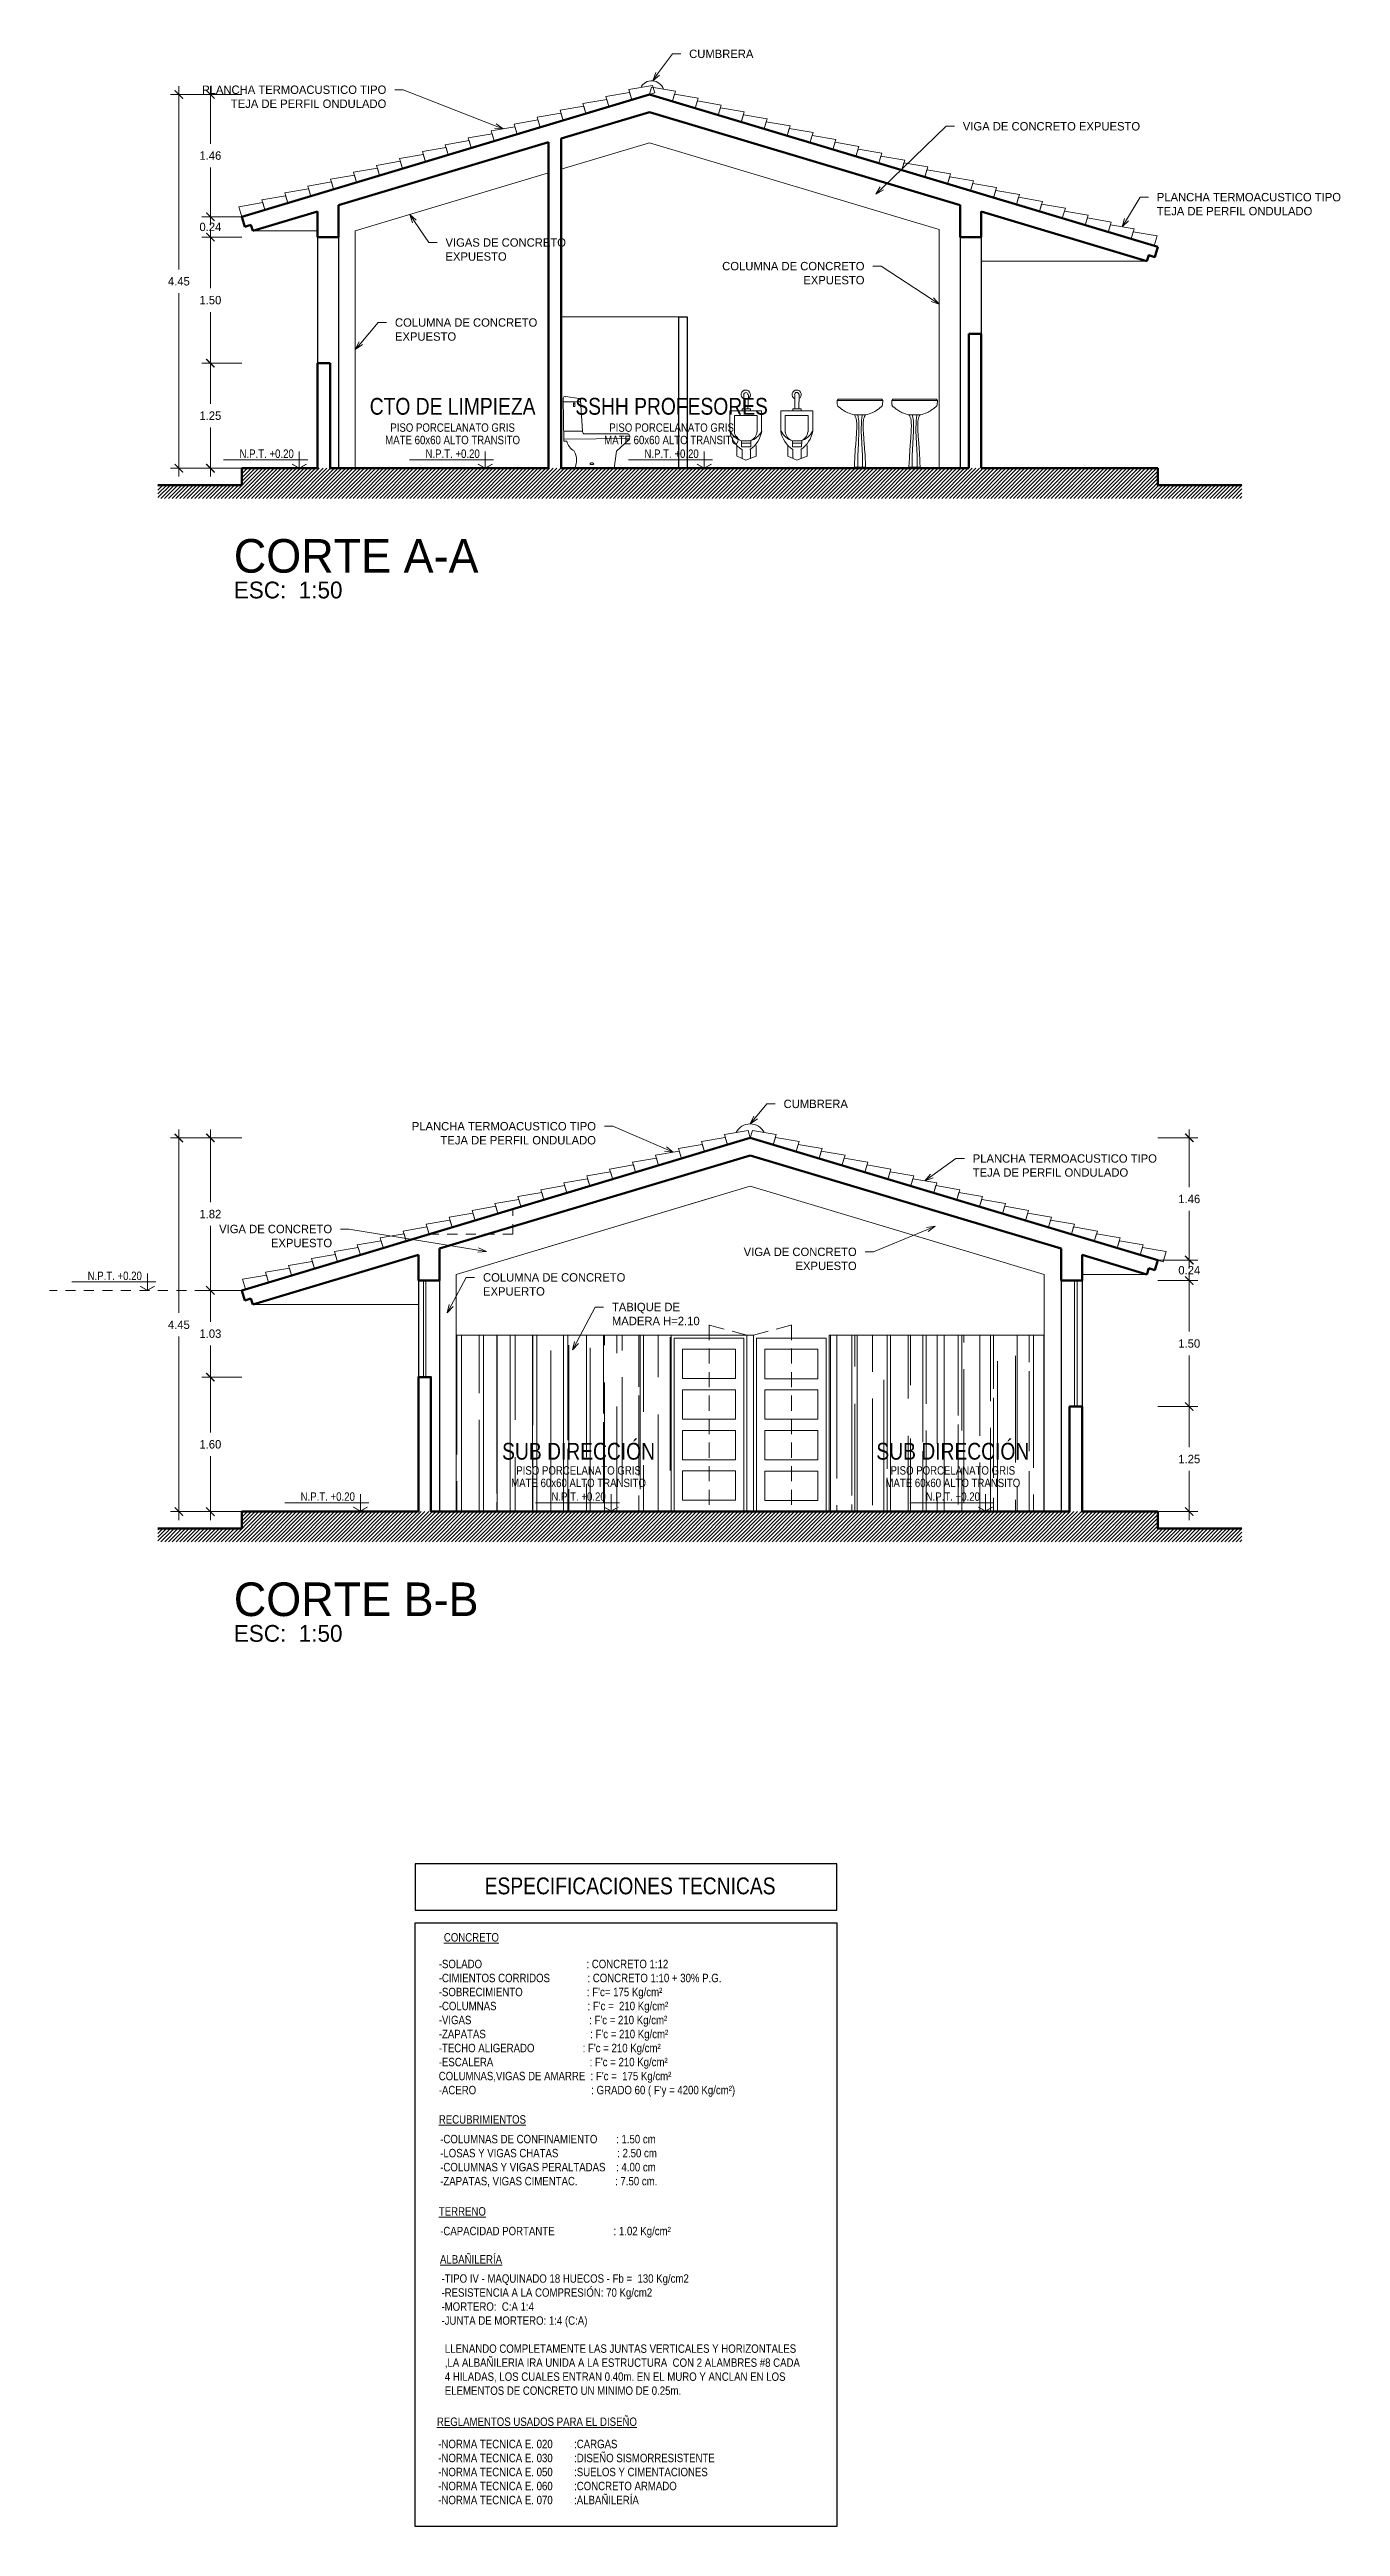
# Model space of a CAD drawing. Header units: millimetres. Extents: x 84 to 2740, y 103 to 1679.
# Drawn here: x 115.3 to 130.67, y 112.41 to 141.88 of the extents above; entities that cross this region are included whole.
import ezdxf
from ezdxf import colors
from ezdxf.entities.mleader import LeaderData, LeaderLine
from ezdxf.enums import TextEntityAlignment as Align
from ezdxf.math import Vec2, Vec3

# ---------------------------------------------------------------- set-up
doc = ezdxf.new("R2010")
doc.units = ezdxf.units.MM
doc.linetypes.add('ACAD_ISO02W100', pattern=[15, 12, -3])
for name, color, linetype, lineweight in [('A- PROYECCIONES', 115, 'ACAD_ISO02W100', 5), ('A- TEJA ANDINA', 234, 'Continuous', 5), ('A- TEXTOS', 22, 'Continuous', 5), ('A-APARTO.SANITARIOS', 170, 'Continuous', 5), ('A-BURBUJA DE VANOS', 32, 'Continuous', 5), ('A-COLUMNAS.', 52, 'Continuous', 5), ('A-COTAS EXTERIORES', 30, 'Continuous', 5), ('A-DIRECTRIZ', 134, 'Continuous', 5), ('A-LINEA DE TIERRA', 46, 'Continuous', 5), ('A-MUROS ALTOS', 164, 'Continuous', 60), ('A-PROYECCION', 50, 'ACAD_ISO02W100', 5), ('A-PUERTAS', 36, 'Continuous', 5), ('A-TABIQUE DE MADERA', 11, 'Continuous', 9), ('A-TEXTO', 24, 'Continuous', 5), ('A-VIDRIO', 120, 'Continuous', 5)]:
    doc.layers.add(name, color=color, linetype=linetype, lineweight=lineweight)
doc.styles.add('ROYER', font='')
doc.styles.get("Standard").update_dxf_attribs({"font": 'ARIALN.TTF', "width": 2})
doc.styles.add('TEDI_DICIEMBRE_2020', font='ARIALN.TTF')
doc.styles.get('ROYER').set_extended_font_data('Bahnschrift Light')
doc.dimstyles.new('ROYER_50_CORTE_ELEVACION', dxfattribs={"dimtxt": 0.1, "dimasz": 0.1, "dimexe": 0.1, "dimexo": 0, "dimgap": 0.09, "dimtad": 1, "dimtih": 1, "dimtoh": 1, "dimzin": 0, "dimdsep": 46, "dimtxsty": 'ROYER', "dimblk": 'ARCHTICK', "dimcen": 0.09, "dimdle": 0.1, "dimclrd": 256, "dimclre": 256, "dimadec": 0, "dimazin": 0, "dimtfac": 1, "dimtix": 1, "dimtofl": 0, "dimtmove": 0, "dimatfit": 3, "dimfxl": 0.375, "dimfxlon": 1, "dimtolj": 1, "dimtzin": 0, "dimlwd": -1, "dimlwe": -1, "dimarcsym": 0})
pattern_1 = [(90, (-2497.32073, -1528.44293), (-0.3175, 0.6985), [4.7625, -0.635, 1.5875, -0.3175]), (90, (-2497.4795, -1528.02065), (-0.422275, -0.3175), [0.9525, -0.104775, 1.905, -0.238125]), (90, (-2497.5906, -1528.28418), (-0.212725, 1.651), [2.54, -0.4445, 1.27, -0.3175])]

msp = doc.modelspace()

# ---------------------------------------------------------------- texts
at = {"layer": 'A-APARTO.SANITARIOS', "lineweight": 5, "ltscale": 0.25, "width": 0.692308, "flags": 1}
for tag, text, p in [('ASCOLOR', 'WHT', (124.947, 136.901)), ('ASCATNO', '0176.017', (124.947, 136.912)), ('ASNAME', 'Roma Pedestal Lavatory', (124.947, 136.906)), ('ASCOLOR', 'WHT', (125.597, 136.901)), ('ASCATNO', '0176.017', (125.597, 136.912)), ('ASNAME', 'Roma Pedestal Lavatory', (125.597, 136.906))]:
    msp.add_attdef(tag, text=text, height=0.00325, dxfattribs=at).set_placement(p, align=Align.MIDDLE)
at = {"layer": 'A-TEXTO', "style": 'TEDI_DICIEMBRE_2020'}
for s, height, p in [('ESPECIFICACIONES TECNICAS ', 0.2, (120.48, 119.928)), ('%%UCONCRETO', 0.1, (119.995, 119.366)), ('%%URECUBRIMIENTOS', 0.1, (119.935, 117.199)), ('%%UTERRENO', 0.1, (119.935, 116.105)), ('%%UALBAÑILERÍA', 0.1, (119.949, 115.534)), ('%%UREGLAMENTOS USADOS PARA EL DISEÑO', 0.1, (119.912, 113.602))]:
    msp.add_text(s, height=height, dxfattribs=at).set_placement(p)
at = {"layer": 'A-TEXTO', "char_height": 0.1, "attachment_point": 1, "style": 'TEDI_DICIEMBRE_2020'}
for s, insert, width in [("-SOLADO                                       : CONCRETO 1:12\\P-CIMIENTOS CORRIDOS              : CONCRETO 1:10 + 30% P.G. \\P-SOBRECIMIENTO                        : F'c= 175 Kg/cm²\\P-COLUMNAS                                  : F'c =  210 Kg/cm²\\P-VIGAS                                            : F'c = 210 Kg/cm²\\P-ZAPATAS                                       : F'c = 210 Kg/cm²\\P-TECHO ALIGERADO                  : F'c = 210 Kg/cm²\\P-ESCALERA                                    : F'c = 210 Kg/cm²\\PCOLUMNAS,VIGAS DE AMARRE  : F'c =  175 Kg/cm²\\P-ACERO                                           : GRADO 60 ( F'y = 4200 Kg/cm²)", (119.934, 119.149), 5.27547), ('-COLUMNAS DE CONFINAMIENTO       : 1.50 cm\\P-LOSAS Y VIGAS CHATAS                      : 2.50 cm\\P-COLUMNAS Y VIGAS PERALTADAS    : 4.00 cm\\P-ZAPATAS, VIGAS CIMENTAC.              : 7.50 cm.', (119.951, 117.065), 4.19945), ('-CAPACIDAD PORTANTE^I^I  : 1.02 Kg/cm² ', (119.951, 115.971), 5.50366), ('-TIPO IV - MAQUINADO 18 HUECOS - Fb =  130 Kg/cm2\\P-RESISTENCIA A LA COMPRESIÓN: 70 Kg/cm2\\P-MORTERO:  C:A 1:4\\P-JUNTA DE MORTERO: 1:4 (C:A)', (119.966, 115.406), 4.36956), ('\\pxt47;LLENANDO COMPLETAMENTE LAS JUNTAS VERTICALES Y HORIZONTALES ,LA ALBAÑILERIA IRA UNIDA A LA ESTRUCTURA  CON 2 ALAMBRES #8 CADA 4 HILADAS, LOS CUALES ENTRAN 0.40m. EN EL MURO Y ANCLAN EN LOS ELEMENTOS DE CONCRETO UN MINIMO DE 0.25m.     ', (120.006, 114.572), 4.28788), ('-NORMA TECNICA E. 020        :CARGAS\\P-NORMA TECNICA E. 030        :DISEÑO SISMORRESISTENTE\\P-NORMA TECNICA E. 050        :SUELOS Y CIMENTACIONES\\P-NORMA TECNICA E. 060        :CONCRETO ARMADO\\P-NORMA TECNICA E. 070        :ALBAÑILERÍA', (119.928, 113.437), 5.15601)]:
    msp.add_mtext(s, dxfattribs=dict(at, insert=insert, width=width))

# ---------------------------------------------------------------- blocks, each defined once
blk = doc.blocks.new('NOMBRE DE PLANO')
at = {"layer": 'A-BURBUJA DE VANOS', "style": 'ROYER'}
for tag, p, height in [('NOMBRE', (0, 0), 0.4), ('ESCALA', (0, -0.306), 0.2)]:
    blk.add_attdef(tag, p, '', height=height, dxfattribs=at)
blk = doc.blocks.new('TEXTO EN CORTES')
at = {"layer": 'A- TEXTOS'}
blk.add_line((0, 0.1), (0, -0.1), dxfattribs=at)
blk.add_lwpolyline([(-0.9, 0), (0.1, 0)], dxfattribs=at)
at = {"layer": 'A- TEXTOS', "const_width": 0.01}
blk.add_lwpolyline([(0.087, -0.05), (0, -0.1), (-0.087, -0.05)], dxfattribs=at)
at = {"layer": 'A- TEXTOS', "style": 'TEDI_DICIEMBRE_2020'}
for tag, height, p in [('AMBIENTE', 0.2, (-0.388, 0.637)), ('PISO1', 0.1, (-0.388, 0.384)), ('PISO2', 0.1, (-0.388, 0.236)), ('NIVEL', 0.1, (-0.388, 0.073))]:
    blk.add_attdef(tag, text='', height=height, dxfattribs=at).set_placement(p, align=Align.MIDDLE)
blk = doc.blocks.new('_Open30')
at = {"color": 0, "linetype": 'ByBlock', "lineweight": -2}
for p, q in [((-1, 0.27), (0, 0)), ((0, 0), (-1, -0.27)), ((0, 0), (-1, 0))]:
    blk.add_line(p, q, dxfattribs=at)
blk = doc.blocks.new('B18')
for p, q in [((0.1685, 0.1306), (0.0207, 0.151)), ((-0.0033, 0.1317), (0.0031, -0.327)), ((0.2057, -0.2203), (0.1819, 0.1125)), ((0.1068, 0.0543), (0.1068, 0.0732)), ((0.1238, 0.0546), (0.1238, 0.0729)), ((0.2056, -0.2195), (0.0016, -0.2195)), ((0.6936, -0.2477), (0.2203, -0.2475)), ((0.568, -0.4339), (0.7005, -0.3122)), ((0.0031, -0.327), (0.0346, -0.3269)), ((0.568, -0.4339), (0.5429, -0.617)), ((0.2952, -0.5611), (0.3141, -0.5611)), ((0.2955, -0.5781), (0.3138, -0.5781)), ((0.1207, -0.617), (0.5429, -0.617))]:
    blk.add_line(p, q)
for points in [[(-0.0028, 0.0949), (0.1832, 0.0951)], [(0.0041, -0.3047), (0.7003, -0.2972)]]:
    blk.add_lwpolyline(points)
for centre, radius, start, end in [((0.0154, 0.1325), 0.0183, 69.0563, 176.5699), ((0.1682, 0.1158), 0.0141, 346.3435, 84.6664), ((0.1154, 0.0747), 0.00866, 348.245, 189.628), ((0.1154, 0.0528), 0.00866, 170.372, 11.755), ((0.233, -0.2225), 0.028, 170.2356, 242.9886), ((0.6693, -0.2829), 0.0428, 316.7605, 55.4561), ((0.1955, -0.2881), 0.1655, 193.5287, 240.2708), ((-0.0461, -0.5323), 0.187, 333.0824, 31.5585), ((0.2937, -0.5697), 0.00866, 80.372, 281.755), ((0.3156, -0.5697), 0.00866, 258.245, 99.628)]:
    blk.add_arc(centre, radius, start, end)
blk = doc.blocks.new('72348299')
at = {"xscale": 10, "zscale": 10}
blk.add_blockref('B18', (-0.017, 0.61), dxfattribs=at)
blk = doc.blocks.new('_ArchTick')
at = {"color": 0, "linetype": 'ByBlock', "const_width": 0.15}
blk.add_lwpolyline([(-0.5, -0.5), (0.5, 0.5)], dxfattribs=at)
blk = doc.blocks.new('*D127')
at = {"layer": 'A-COTAS EXTERIORES', "transparency": 16777216}
for p, q in [((117.216, 126.182), (117.216, 125.424)), ((117.591, 126.082), (117.116, 126.082)), ((117.216, 124.382), (117.216, 125.141)), ((117.591, 124.482), (117.116, 124.482))]:
    blk.add_line(p, q, dxfattribs=at)
at = {"layer": 'Defpoints', "color": 0, "transparency": 16777216}
for p in [(117.216, 126.082), (119.691, 126.082), (117.591, 124.482)]:
    blk.add_point(p, dxfattribs=at)
at = {"layer": 'A-COTAS EXTERIORES', "transparency": 16777216, "xscale": 0.1, "yscale": 0.1, "zscale": 0.1}
for p, rotation in [((117.216, 126.082), 90), ((117.216, 124.482), 270)]:
    blk.add_blockref('_ArchTick', p, dxfattribs=dict(at, rotation=rotation))
at = {"layer": 'A-COTAS EXTERIORES', "color": 0, "transparency": 16777216, "insert": (117.216, 125.282), "char_height": 0.1, "attachment_point": 5, "style": 'ROYER'}
blk.add_mtext('\\A1;1.60', dxfattribs=at)
blk = doc.blocks.new('*D128')
at = {"layer": 'A-COTAS EXTERIORES', "transparency": 16777216}
for p, q in [((117.216, 128.928), (116.741, 128.928)), ((116.841, 129.028), (116.841, 126.846)), ((116.841, 124.382), (116.841, 126.565)), ((117.216, 124.482), (116.741, 124.482))]:
    blk.add_line(p, q, dxfattribs=at)
at = {"layer": 'Defpoints', "color": 0, "transparency": 16777216}
for p in [(116.841, 128.928), (123.635, 128.928), (117.216, 124.482)]:
    blk.add_point(p, dxfattribs=at)
at = {"layer": 'A-COTAS EXTERIORES', "transparency": 16777216, "xscale": 0.1, "yscale": 0.1, "zscale": 0.1}
for p, rotation in [((116.841, 128.928), 90), ((116.841, 124.482), 270)]:
    blk.add_blockref('_ArchTick', p, dxfattribs=dict(at, rotation=rotation))
at = {"layer": 'A-COTAS EXTERIORES', "color": 0, "transparency": 16777216, "insert": (116.841, 126.705), "char_height": 0.1, "attachment_point": 5, "style": 'ROYER'}
blk.add_mtext('\\A1;4.45', dxfattribs=at)
blk = doc.blocks.new('*D129')
at = {"layer": 'A-COTAS EXTERIORES', "transparency": 16777216}
for p, q in [((117.216, 138.248), (117.216, 137.664)), ((117.591, 138.148), (117.116, 138.148)), ((117.216, 136.798), (117.216, 137.382)), ((117.591, 136.898), (117.116, 136.898))]:
    blk.add_line(p, q, dxfattribs=at)
at = {"layer": 'Defpoints', "color": 0, "transparency": 16777216}
for p in [(117.216, 138.148), (118.491, 138.148), (117.591, 136.898)]:
    blk.add_point(p, dxfattribs=at)
at = {"layer": 'A-COTAS EXTERIORES', "transparency": 16777216, "xscale": 0.1, "yscale": 0.1, "zscale": 0.1}
for p, rotation in [((117.216, 138.148), 90), ((117.216, 136.898), 270)]:
    blk.add_blockref('_ArchTick', p, dxfattribs=dict(at, rotation=rotation))
at = {"layer": 'A-COTAS EXTERIORES', "color": 0, "transparency": 16777216, "insert": (117.216, 137.523), "char_height": 0.1, "attachment_point": 5, "style": 'ROYER'}
blk.add_mtext('\\A1;1.25', dxfattribs=at)
blk = doc.blocks.new('*D130')
at = {"layer": 'A-COTAS EXTERIORES', "transparency": 16777216}
for p, q in [((117.216, 139.748), (117.216, 139.039)), ((117.591, 139.648), (117.116, 139.648)), ((117.216, 138.048), (117.216, 138.757)), ((117.591, 138.148), (117.116, 138.148))]:
    blk.add_line(p, q, dxfattribs=at)
at = {"layer": 'Defpoints', "color": 0, "transparency": 16777216}
for p in [(117.216, 139.648), (118.491, 139.648), (118.491, 138.148)]:
    blk.add_point(p, dxfattribs=at)
at = {"layer": 'A-COTAS EXTERIORES', "transparency": 16777216, "xscale": 0.1, "yscale": 0.1, "zscale": 0.1}
for p, rotation in [((117.216, 139.648), 90), ((117.216, 138.148), 270)]:
    blk.add_blockref('_ArchTick', p, dxfattribs=dict(at, rotation=rotation))
at = {"layer": 'A-COTAS EXTERIORES', "color": 0, "transparency": 16777216, "insert": (117.216, 138.898), "char_height": 0.1, "attachment_point": 5, "style": 'ROYER'}
blk.add_mtext('\\A1;1.50', dxfattribs=at)
blk = doc.blocks.new('*D131')
at = {"layer": 'A-COTAS EXTERIORES', "transparency": 16777216}
for p, q in [((117.591, 139.891), (117.116, 139.891)), ((117.216, 139.891), (117.216, 139.991)), ((117.591, 139.648), (117.116, 139.648)), ((117.216, 139.648), (117.216, 139.548))]:
    blk.add_line(p, q, dxfattribs=at)
at = {"layer": 'Defpoints', "color": 0, "transparency": 16777216}
for p in [(117.216, 139.891), (117.591, 139.891), (118.491, 139.648)]:
    blk.add_point(p, dxfattribs=at)
at = {"layer": 'A-COTAS EXTERIORES', "transparency": 16777216, "xscale": 0.1, "yscale": 0.1, "zscale": 0.1}
for p, rotation in [((117.216, 139.891), 270), ((117.216, 139.648), 90)]:
    blk.add_blockref('_ArchTick', p, dxfattribs=dict(at, rotation=rotation))
at = {"layer": 'A-COTAS EXTERIORES', "color": 0, "transparency": 16777216, "insert": (117.216, 139.769), "char_height": 0.1, "attachment_point": 5, "style": 'ROYER'}
blk.add_mtext('\\A1;0.24', dxfattribs=at)
blk = doc.blocks.new('*D132')
at = {"layer": 'A-COTAS EXTERIORES', "transparency": 16777216}
for p, q in [((117.591, 141.346), (117.116, 141.346)), ((117.216, 141.446), (117.216, 140.759)), ((117.216, 139.791), (117.216, 140.478)), ((117.591, 139.891), (117.116, 139.891))]:
    blk.add_line(p, q, dxfattribs=at)
at = {"layer": 'Defpoints', "color": 0, "transparency": 16777216}
for p in [(117.216, 141.346), (122.441, 141.346), (117.591, 139.891)]:
    blk.add_point(p, dxfattribs=at)
at = {"layer": 'A-COTAS EXTERIORES', "transparency": 16777216, "xscale": 0.1, "yscale": 0.1, "zscale": 0.1}
for p, rotation in [((117.216, 141.346), 90), ((117.216, 139.891), 270)]:
    blk.add_blockref('_ArchTick', p, dxfattribs=dict(at, rotation=rotation))
at = {"layer": 'A-COTAS EXTERIORES', "color": 0, "transparency": 16777216, "insert": (117.216, 140.618), "char_height": 0.1, "attachment_point": 5, "style": 'ROYER'}
blk.add_mtext('\\A1;1.46', dxfattribs=at)
blk = doc.blocks.new('*D133')
at = {"layer": 'A-COTAS EXTERIORES', "transparency": 16777216}
for p, q in [((117.216, 141.346), (116.741, 141.346)), ((116.841, 141.446), (116.841, 139.263)), ((116.841, 136.798), (116.841, 138.981)), ((117.216, 136.898), (116.741, 136.898))]:
    blk.add_line(p, q, dxfattribs=at)
at = {"layer": 'Defpoints', "color": 0, "transparency": 16777216}
for p in [(116.841, 141.346), (122.441, 141.346), (117.216, 136.898)]:
    blk.add_point(p, dxfattribs=at)
at = {"layer": 'A-COTAS EXTERIORES', "transparency": 16777216, "xscale": 0.1, "yscale": 0.1, "zscale": 0.1}
for p, rotation in [((116.841, 141.346), 90), ((116.841, 136.898), 270)]:
    blk.add_blockref('_ArchTick', p, dxfattribs=dict(at, rotation=rotation))
at = {"layer": 'A-COTAS EXTERIORES', "color": 0, "transparency": 16777216, "insert": (116.841, 139.122), "char_height": 0.1, "attachment_point": 5, "style": 'ROYER'}
blk.add_mtext('\\A1;4.45', dxfattribs=at)
blk = doc.blocks.new('*D134')
at = {"layer": 'A-COTAS EXTERIORES', "transparency": 16777216}
for p, q in [((117.591, 127.115), (117.116, 127.115)), ((117.216, 127.215), (117.216, 126.74)), ((117.216, 125.982), (117.216, 126.458)), ((117.591, 126.082), (117.116, 126.082))]:
    blk.add_line(p, q, dxfattribs=at)
at = {"layer": 'Defpoints', "color": 0, "transparency": 16777216}
for p in [(117.216, 127.115), (117.591, 127.115), (119.691, 126.082)]:
    blk.add_point(p, dxfattribs=at)
at = {"layer": 'A-COTAS EXTERIORES', "transparency": 16777216, "xscale": 0.1, "yscale": 0.1, "zscale": 0.1}
for p, rotation in [((117.216, 127.115), 90), ((117.216, 126.082), 270)]:
    blk.add_blockref('_ArchTick', p, dxfattribs=dict(at, rotation=rotation))
at = {"layer": 'A-COTAS EXTERIORES', "color": 0, "transparency": 16777216, "insert": (117.216, 126.599), "char_height": 0.1, "attachment_point": 5, "style": 'ROYER'}
blk.add_mtext('\\A1;1.03', dxfattribs=at)
blk = doc.blocks.new('*D135')
at = {"layer": 'A-COTAS EXTERIORES', "transparency": 16777216}
for p, q in [((117.591, 128.93), (117.116, 128.93)), ((117.216, 129.03), (117.216, 128.164)), ((117.216, 127.015), (117.216, 127.881)), ((117.591, 127.115), (117.116, 127.115))]:
    blk.add_line(p, q, dxfattribs=at)
at = {"layer": 'Defpoints', "color": 0, "transparency": 16777216}
for p in [(117.216, 128.93), (123.641, 128.93), (117.591, 127.115)]:
    blk.add_point(p, dxfattribs=at)
at = {"layer": 'A-COTAS EXTERIORES', "transparency": 16777216, "xscale": 0.1, "yscale": 0.1, "zscale": 0.1}
for p, rotation in [((117.216, 128.93), 90), ((117.216, 127.115), 270)]:
    blk.add_blockref('_ArchTick', p, dxfattribs=dict(at, rotation=rotation))
at = {"layer": 'A-COTAS EXTERIORES', "color": 0, "transparency": 16777216, "insert": (117.216, 128.022), "char_height": 0.1, "attachment_point": 5, "style": 'ROYER'}
blk.add_mtext('\\A1;1.82', dxfattribs=at)
blk = doc.blocks.new('*D136')
at = {"layer": 'A-COTAS EXTERIORES', "transparency": 16777216}
for p, q in [((128.491, 125.732), (128.966, 125.732)), ((128.866, 125.832), (128.866, 125.249)), ((128.866, 124.382), (128.866, 124.966)), ((128.491, 124.482), (128.966, 124.482))]:
    blk.add_line(p, q, dxfattribs=at)
at = {"layer": 'Defpoints', "color": 0, "transparency": 16777216}
for p in [(127.591, 125.732), (128.866, 125.732), (128.491, 124.482)]:
    blk.add_point(p, dxfattribs=at)
at = {"layer": 'A-COTAS EXTERIORES', "transparency": 16777216, "xscale": 0.1, "yscale": 0.1, "zscale": 0.1}
for p, rotation in [((128.866, 125.732), 90), ((128.866, 124.482), 270)]:
    blk.add_blockref('_ArchTick', p, dxfattribs=dict(at, rotation=rotation))
at = {"layer": 'A-COTAS EXTERIORES', "color": 0, "transparency": 16777216, "insert": (128.866, 125.107), "char_height": 0.1, "attachment_point": 5, "style": 'ROYER'}
blk.add_mtext('\\A1;1.25', dxfattribs=at)
blk = doc.blocks.new('*D137')
at = {"layer": 'A-COTAS EXTERIORES', "transparency": 16777216}
for p, q in [((128.866, 127.332), (128.866, 126.624)), ((128.491, 127.232), (128.966, 127.232)), ((128.866, 125.632), (128.866, 126.341)), ((128.491, 125.732), (128.966, 125.732))]:
    blk.add_line(p, q, dxfattribs=at)
at = {"layer": 'Defpoints', "color": 0, "transparency": 16777216}
for p in [(127.591, 127.232), (128.866, 127.232), (127.591, 125.732)]:
    blk.add_point(p, dxfattribs=at)
at = {"layer": 'A-COTAS EXTERIORES', "transparency": 16777216, "xscale": 0.1, "yscale": 0.1, "zscale": 0.1}
for p, rotation in [((128.866, 127.232), 90), ((128.866, 125.732), 270)]:
    blk.add_blockref('_ArchTick', p, dxfattribs=dict(at, rotation=rotation))
at = {"layer": 'A-COTAS EXTERIORES', "color": 0, "transparency": 16777216, "insert": (128.866, 126.482), "char_height": 0.1, "attachment_point": 5, "style": 'ROYER'}
blk.add_mtext('\\A1;1.50', dxfattribs=at)
blk = doc.blocks.new('*D138')
at = {"layer": 'A-COTAS EXTERIORES', "transparency": 16777216}
for p, q in [((128.491, 127.475), (128.966, 127.475)), ((128.866, 127.475), (128.866, 127.575)), ((128.491, 127.232), (128.966, 127.232)), ((128.866, 127.232), (128.866, 127.132))]:
    blk.add_line(p, q, dxfattribs=at)
at = {"layer": 'Defpoints', "color": 0, "transparency": 16777216}
for p in [(128.491, 127.475), (128.866, 127.475), (127.591, 127.232)]:
    blk.add_point(p, dxfattribs=at)
at = {"layer": 'A-COTAS EXTERIORES', "transparency": 16777216, "xscale": 0.1, "yscale": 0.1, "zscale": 0.1}
for p, rotation in [((128.866, 127.475), 270), ((128.866, 127.232), 90)]:
    blk.add_blockref('_ArchTick', p, dxfattribs=dict(at, rotation=rotation))
at = {"layer": 'A-COTAS EXTERIORES', "color": 0, "transparency": 16777216, "insert": (128.866, 127.354), "char_height": 0.1, "attachment_point": 5, "style": 'ROYER'}
blk.add_mtext('\\A1;0.24', dxfattribs=at)
blk = doc.blocks.new('*D139')
at = {"layer": 'A-COTAS EXTERIORES', "transparency": 16777216}
for p, q in [((128.491, 128.93), (128.966, 128.93)), ((128.866, 129.03), (128.866, 128.343)), ((128.866, 127.375), (128.866, 128.062)), ((128.491, 127.475), (128.966, 127.475))]:
    blk.add_line(p, q, dxfattribs=at)
at = {"layer": 'Defpoints', "color": 0, "transparency": 16777216}
for p in [(123.641, 128.93), (128.866, 128.93), (128.491, 127.475)]:
    blk.add_point(p, dxfattribs=at)
at = {"layer": 'A-COTAS EXTERIORES', "transparency": 16777216, "xscale": 0.1, "yscale": 0.1, "zscale": 0.1}
for p, rotation in [((128.866, 128.93), 90), ((128.866, 127.475), 270)]:
    blk.add_blockref('_ArchTick', p, dxfattribs=dict(at, rotation=rotation))
at = {"layer": 'A-COTAS EXTERIORES', "color": 0, "transparency": 16777216, "insert": (128.866, 128.202), "char_height": 0.1, "attachment_point": 5, "style": 'ROYER'}
blk.add_mtext('\\A1;1.46', dxfattribs=at)

# ---------------------------------------------------------------- dimensions: what is measured, and where the dimension line sits
at = {"layer": 'A-COTAS EXTERIORES'}
for base, p1, p2, picture, middle in [((116.841, 141.346), (117.216, 136.898), (122.441, 141.346), '*D133', (116.841, 139.122)), ((117.216, 138.148), (117.591, 136.898), (118.491, 138.148), '*D129', (117.216, 137.523)), ((116.841, 128.928), (117.216, 124.482), (123.635, 128.928), '*D128', (116.841, 126.705)), ((117.216, 127.115), (119.691, 126.082), (117.591, 127.115), '*D134', (117.216, 126.599)), ((117.216, 126.082), (117.591, 124.482), (119.691, 126.082), '*D127', (117.216, 125.282)), ((128.866, 125.732), (128.491, 124.482), (127.591, 125.732), '*D136', (128.866, 125.107))]:
    dim = msp.add_linear_dim(base=base, p1=p1, p2=p2, angle=90, dimstyle='ROYER_50_CORTE_ELEVACION', dxfattribs=at)
    dim.commit()
    dim.dimension.update_dxf_attribs({"geometry": picture, "text_midpoint": middle})
for base, p1, p2, picture, middle in [((117.216495883, 141.345737665), (117.591495883, 139.890737665), (122.441495883, 141.345737665), '*D132', (117.216495883, 140.618237665)), ((117.216, 139.891), (118.491, 139.648), (117.591, 139.891), '*D131', (117.216, 139.769)), ((117.216, 139.648), (118.491, 138.148), (118.491, 139.648), '*D130', (117.216, 138.898)), ((117.216495883, 128.929989178), (117.591495883, 127.114989178), (123.641495883, 128.929989178), '*D135', (117.216495883, 128.022489178)), ((128.866495883, 128.929989178), (128.491495883, 127.474989178), (123.641495883, 128.929989178), '*D139', (128.866495883, 128.202489178)), ((128.866, 127.475), (127.591, 127.232), (128.491, 127.475), '*D138', (128.866, 127.354)), ((128.866, 127.232), (127.591, 125.732), (127.591, 127.232), '*D137', (128.866, 126.482))]:
    dim = msp.add_linear_dim(base=base, p1=p1, p2=p2, angle=90, dimstyle='ROYER_50_CORTE_ELEVACION', override={"dimtmove": 1}, dxfattribs=at)
    dim.commit()
    dim.dimension.update_dxf_attribs({"geometry": picture, "text_midpoint": middle})

# ---------------------------------------------------------------- hatches: boundary and pattern name
at = {"layer": 'A-LINEA DE TIERRA'}
h = msp.add_hatch(dxfattribs=at)
h.set_pattern_fill('LINE', color=256, scale=0.01, angle=45)
h.set_pattern_definition([(45, (-2497.32073, -1516.02718), (-0.0224506403, 0.0224506403), [])])
h.paths.add_polyline_path([(129.491, 136.698), (128.491, 136.698), (128.491, 136.898), (127.591, 136.898), (127.441, 136.898), (122.701, 136.898), (122.281, 136.898), (119.841, 136.898), (119.691, 136.898), (117.591, 136.898), (117.591, 136.698), (116.591, 136.698), (116.591, 136.539), (129.491, 136.539)])
h = msp.add_hatch(dxfattribs=at)
h.set_pattern_fill('LINE', color=256, scale=0.01, angle=45)
h.set_pattern_definition([(45, (-2497.32073, -1528.442928), (-0.0224506403, 0.0224506403), [])])
h.paths.add_polyline_path([(129.491, 124.282), (128.491, 124.282), (128.491, 124.482), (127.591, 124.482), (127.441, 124.482), (122.701, 124.482), (122.281, 124.482), (119.841, 124.482), (119.691, 124.482), (117.591, 124.482), (117.591, 124.282), (116.591, 124.282), (116.591, 124.124), (129.491, 124.124)])
at = {"layer": 'A-TABIQUE DE MADERA'}
h = msp.add_hatch(dxfattribs=at)
h.set_pattern_fill('AR-RROOF', color=256, scale=0.0125, angle=90)
h.set_pattern_definition(pattern_1)
h.paths.add_polyline_path([(120.141, 126.582), (120.141, 124.482), (122.281, 124.482), (122.701, 124.482), (122.701, 126.582)])
edge = h.paths.add_edge_path(flags=16)
edge.add_line((121.086, 124.588), (122.086, 124.588))
edge = h.paths.add_edge_path(flags=16)
edge.add_line((121.986, 124.688), (121.986, 124.488))
edge = h.paths.add_edge_path(flags=16)
edge.add_line((122.072, 124.538), (121.986, 124.488))
edge.add_line((121.986, 124.488), (121.899, 124.538))
h.paths.add_polyline_path([(120.624, 125.033), (122.571, 125.033), (122.571, 125.416), (120.624, 125.416)], flags=24)
h.paths.add_polyline_path([(120.83, 124.895), (122.365, 124.895), (122.365, 125.05), (120.83, 125.05)], flags=24)
h.paths.add_polyline_path([(120.77, 124.747), (122.426, 124.747), (122.426, 124.902), (120.77, 124.902)], flags=24)
h.paths.add_polyline_path([(121.249, 124.585), (121.946, 124.585), (121.946, 124.738), (121.249, 124.738)], flags=24)
h = msp.add_hatch(dxfattribs=at)
h.set_pattern_fill('AR-RROOF', color=256, scale=0.0125, angle=90)
h.set_pattern_definition(pattern_1)
h.paths.add_polyline_path([(127.141, 126.582), (124.581, 126.582), (124.581, 124.482), (126.721, 124.482), (127.141, 124.482)])
h.paths.add_polyline_path([(125.689, 124.585), (126.386, 124.585), (126.386, 124.738), (125.689, 124.738)], flags=24)
h.paths.add_polyline_path([(125.21, 124.747), (126.866, 124.747), (126.866, 124.902), (125.21, 124.902)], flags=24)
h.paths.add_polyline_path([(125.27, 124.895), (126.805, 124.895), (126.805, 125.05), (125.27, 125.05)], flags=24)
h.paths.add_polyline_path([(125.064, 125.033), (127.011, 125.033), (127.011, 125.416), (125.064, 125.416)], flags=24)

# ---------------------------------------------------------------- linework, layer by layer
for points in [[(119.654, 119.74), (124.671, 119.74), (124.671, 120.29), (119.654, 120.29)], [(119.654, 119.59), (124.671, 119.59), (124.671, 112.406), (119.654, 112.406)]]:
    msp.add_lwpolyline(points, close=True)
at = {"layer": 'A- PROYECCIONES', "ltscale": 0.01}
msp.add_line((117.591, 127.115), (115.302, 127.115), dxfattribs=at)
at = {"layer": 'A- TEJA ANDINA'}
for points in [[(121.686, 141.119), (121.413, 141.037), (121.377, 141.157), (121.66, 141.205)], [(121.959, 141.201), (121.686, 141.119), (121.65, 141.239), (121.933, 141.287)], [(122.232, 141.283), (121.959, 141.201), (121.923, 141.321), (122.206, 141.369)], [(122.505, 141.365), (122.232, 141.283), (122.196, 141.403), (122.479, 141.451)], [(122.441, 141.346), (122.714, 141.264), (122.75, 141.384), (122.467, 141.432)], [(122.714, 141.264), (122.987, 141.182), (123.023, 141.302), (122.74, 141.35)], [(122.987, 141.182), (123.26, 141.1), (123.296, 141.22), (123.013, 141.268)], [(123.26, 141.1), (123.533, 141.018), (123.569, 141.138), (123.286, 141.186)], [(120.867, 140.873), (120.594, 140.792), (120.558, 140.911), (120.841, 140.96)], [(121.14, 140.955), (120.867, 140.873), (120.831, 140.993), (121.114, 141.042)], [(121.413, 141.037), (121.14, 140.955), (121.104, 141.075), (121.387, 141.123)], [(123.533, 141.018), (123.806, 140.936), (123.842, 141.056), (123.559, 141.104)], [(123.806, 140.936), (124.079, 140.854), (124.115, 140.974), (123.832, 141.022)], [(124.079, 140.854), (124.352, 140.772), (124.388, 140.892), (124.105, 140.941)], [(119.775, 140.546), (119.502, 140.464), (119.466, 140.584), (119.749, 140.632)], [(120.048, 140.628), (119.775, 140.546), (119.739, 140.666), (120.022, 140.714)], [(120.321, 140.71), (120.048, 140.628), (120.012, 140.748), (120.295, 140.796)], [(120.594, 140.792), (120.321, 140.71), (120.285, 140.829), (120.568, 140.878)], [(124.352, 140.772), (124.625, 140.691), (124.661, 140.81), (124.378, 140.859)], [(124.625, 140.691), (124.898, 140.609), (124.934, 140.728), (124.651, 140.777)], [(124.898, 140.609), (125.171, 140.527), (125.207, 140.647), (124.924, 140.695)], [(125.171, 140.527), (125.444, 140.445), (125.48, 140.565), (125.197, 140.613)], [(118.683, 140.218), (118.41, 140.136), (118.375, 140.256), (118.658, 140.305)], [(118.956, 140.3), (118.683, 140.218), (118.647, 140.338), (118.931, 140.386)], [(119.229, 140.382), (118.956, 140.3), (118.92, 140.42), (119.204, 140.468)], [(119.502, 140.464), (119.229, 140.382), (119.193, 140.502), (119.476, 140.55)], [(125.444, 140.445), (125.717, 140.363), (125.753, 140.483), (125.47, 140.531)], [(125.717, 140.363), (125.99, 140.281), (126.026, 140.401), (125.743, 140.449)], [(125.99, 140.281), (126.263, 140.199), (126.299, 140.319), (126.016, 140.367)], [(117.864, 139.973), (117.591, 139.891), (117.556, 140.01), (117.839, 140.059)], [(118.137, 140.055), (117.864, 139.973), (117.829, 140.092), (118.112, 140.141)], [(118.41, 140.136), (118.137, 140.055), (118.102, 140.174), (118.385, 140.223)], [(126.263, 140.199), (126.536, 140.117), (126.572, 140.237), (126.289, 140.285)], [(126.536, 140.117), (126.809, 140.035), (126.845, 140.155), (126.562, 140.204)], [(126.809, 140.035), (127.082, 139.954), (127.118, 140.073), (126.835, 140.122)], [(127.082, 139.954), (127.355, 139.872), (127.391, 139.991), (127.108, 140.04)], [(127.355, 139.872), (127.628, 139.79), (127.664, 139.909), (127.381, 139.958)], [(127.628, 139.79), (127.901, 139.708), (127.937, 139.828), (127.654, 139.876)], [(127.901, 139.708), (128.174, 139.626), (128.21, 139.746), (127.927, 139.794)], [(128.174, 139.626), (128.447, 139.544), (128.483, 139.664), (128.2, 139.712)], [(123.096, 128.766), (122.823, 128.684), (122.787, 128.804), (123.07, 128.852)], [(123.369, 128.848), (123.096, 128.766), (123.06, 128.886), (123.343, 128.934)], [(123.641, 128.93), (123.369, 128.848), (123.333, 128.968), (123.616, 129.016)], [(123.641, 128.93), (123.914, 128.848), (123.95, 128.968), (123.667, 129.016)], [(123.914, 128.848), (124.187, 128.766), (124.223, 128.886), (123.94, 128.934)], [(124.187, 128.766), (124.46, 128.684), (124.496, 128.804), (124.213, 128.852)], [(122.004, 128.439), (121.731, 128.357), (121.695, 128.476), (121.978, 128.525)], [(122.277, 128.521), (122.004, 128.439), (121.968, 128.558), (122.251, 128.607)], [(122.55, 128.602), (122.277, 128.521), (122.241, 128.64), (122.524, 128.689)], [(122.823, 128.684), (122.55, 128.602), (122.514, 128.722), (122.797, 128.771)], [(124.46, 128.684), (124.733, 128.602), (124.769, 128.722), (124.486, 128.771)], [(124.733, 128.602), (125.006, 128.521), (125.042, 128.64), (124.759, 128.689)], [(125.006, 128.521), (125.279, 128.439), (125.315, 128.558), (125.032, 128.607)], [(125.279, 128.439), (125.552, 128.357), (125.588, 128.476), (125.305, 128.525)], [(121.185, 128.193), (120.912, 128.111), (120.876, 128.231), (121.159, 128.279)], [(121.458, 128.275), (121.185, 128.193), (121.149, 128.313), (121.432, 128.361)], [(121.731, 128.357), (121.458, 128.275), (121.422, 128.395), (121.705, 128.443)], [(125.552, 128.357), (125.825, 128.275), (125.861, 128.395), (125.578, 128.443)], [(125.825, 128.275), (126.098, 128.193), (126.134, 128.313), (125.851, 128.361)], [(126.098, 128.193), (126.371, 128.111), (126.407, 128.231), (126.124, 128.279)], [(120.093, 127.865), (119.82, 127.783), (119.784, 127.903), (120.067, 127.952)], [(120.366, 127.947), (120.093, 127.865), (120.057, 127.985), (120.34, 128.033)], [(120.639, 128.029), (120.366, 127.947), (120.33, 128.067), (120.613, 128.115)], [(120.912, 128.111), (120.639, 128.029), (120.603, 128.149), (120.886, 128.197)], [(126.371, 128.111), (126.644, 128.029), (126.68, 128.149), (126.397, 128.197)], [(126.644, 128.029), (126.917, 127.947), (126.953, 128.067), (126.67, 128.115)], [(126.917, 127.947), (127.19, 127.865), (127.226, 127.985), (126.943, 128.033)], [(127.19, 127.865), (127.463, 127.783), (127.499, 127.903), (127.216, 127.952)], [(119.274, 127.62), (119.001, 127.538), (118.965, 127.658), (119.248, 127.706)], [(119.547, 127.702), (119.274, 127.62), (119.238, 127.739), (119.521, 127.788)], [(119.82, 127.783), (119.547, 127.702), (119.511, 127.821), (119.794, 127.87)], [(127.463, 127.783), (127.736, 127.702), (127.772, 127.821), (127.489, 127.87)], [(127.736, 127.702), (128.009, 127.62), (128.045, 127.739), (127.762, 127.788)], [(128.009, 127.62), (128.282, 127.538), (128.318, 127.658), (128.035, 127.706)], [(118.182, 127.292), (117.909, 127.21), (117.873, 127.33), (118.156, 127.378)], [(118.455, 127.374), (118.182, 127.292), (118.146, 127.412), (118.429, 127.46)], [(118.728, 127.456), (118.455, 127.374), (118.419, 127.494), (118.702, 127.542)], [(119.001, 127.538), (118.728, 127.456), (118.692, 127.576), (118.975, 127.624)], [(128.282, 127.538), (128.555, 127.456), (128.591, 127.576), (128.308, 127.624)], [(117.909, 127.21), (117.636, 127.128), (117.6, 127.248), (117.883, 127.296)]]:
    msp.add_lwpolyline(points, close=True, dxfattribs=at)
for centre, radius, start, end in [((122.469, 141.363), 0.146, 17.8827, 154.0598), ((123.641, 128.907), 0.188, 26.9498, 153.0502)]:
    msp.add_arc(centre, radius, start, end, dxfattribs=at)
at = {"layer": 'A-APARTO.SANITARIOS'}
for p, q in [((123.564, 137.604), (123.564, 137.773)), ((123.614, 137.604), (123.619, 137.773)), ((124.17, 137.604), (124.17, 137.774)), ((124.22, 137.604), (124.225, 137.774)), ((123.398, 137.581), (123.777, 137.581)), ((123.398, 137.34), (123.398, 137.581)), ((123.452, 137.524), (123.724, 137.524)), ((123.452, 137.331), (123.452, 137.524)), ((123.543, 137.604), (123.643, 137.604)), ((123.543, 137.58), (123.543, 137.604)), ((123.643, 137.58), (123.643, 137.604)), ((123.724, 137.331), (123.724, 137.524)), ((123.777, 137.34), (123.777, 137.581)), ((124.005, 137.581), (124.384, 137.581)), ((124.005, 137.34), (124.005, 137.581)), ((124.058, 137.525), (124.33, 137.525)), ((124.058, 137.331), (124.058, 137.525)), ((124.149, 137.604), (124.249, 137.604)), ((124.149, 137.581), (124.149, 137.604)), ((124.249, 137.581), (124.249, 137.604)), ((124.33, 137.331), (124.33, 137.525)), ((124.384, 137.34), (124.384, 137.581)), ((123.482, 137.042), (123.482, 137.168)), ((123.536, 137.224), (123.536, 137.151)), ((123.648, 137.224), (123.536, 137.224)), ((123.536, 137.198), (123.648, 137.198)), ((123.536, 137.151), (123.647, 137.151)), ((123.543, 137.016), (123.543, 137.12)), ((123.643, 137.016), (123.643, 137.12)), ((123.647, 137.151), (123.65, 137.224)), ((123.711, 137.042), (123.712, 137.168)), ((124.088, 137.043), (124.088, 137.168)), ((124.142, 137.224), (124.142, 137.151)), ((124.254, 137.224), (124.142, 137.224)), ((124.142, 137.198), (124.254, 137.198)), ((124.142, 137.151), (124.253, 137.151)), ((124.149, 137.016), (124.149, 137.12)), ((124.249, 137.016), (124.249, 137.12)), ((124.253, 137.151), (124.256, 137.224)), ((124.318, 137.043), (124.318, 137.168)), ((123.589, 136.993), (123.484, 137.042)), ((123.589, 136.993), (123.711, 137.042)), ((124.195, 136.993), (124.09, 137.043)), ((124.195, 136.993), (124.318, 137.043))]:
    msp.add_line(p, q, dxfattribs=at)
at = {"layer": 'A-APARTO.SANITARIOS', "lineweight": 5, "ltscale": 0.25}
for p, q in [((124.676, 137.702), (124.687, 137.718)), ((124.676, 137.702), (124.86, 137.702)), ((124.676, 137.702), (124.676, 137.684)), ((124.676, 137.684), (124.676, 137.671)), ((124.676, 137.671), (124.677, 137.66)), ((124.677, 137.66), (124.678, 137.653)), ((124.678, 137.653), (124.68, 137.647)), ((124.687, 137.718), (124.864, 137.718)), ((124.86, 137.702), (125.033, 137.702)), ((124.864, 137.718), (125.03, 137.718)), ((125.03, 137.718), (125.207, 137.718)), ((125.033, 137.702), (125.218, 137.702)), ((125.207, 137.718), (125.218, 137.702)), ((125.215, 137.653), (125.214, 137.647)), ((125.217, 137.66), (125.215, 137.653)), ((125.218, 137.684), (125.217, 137.671)), ((125.217, 137.671), (125.217, 137.66)), ((125.218, 137.702), (125.218, 137.684)), ((125.326, 137.702), (125.337, 137.718)), ((125.326, 137.702), (125.51, 137.702)), ((125.326, 137.702), (125.326, 137.684)), ((125.326, 137.684), (125.326, 137.671)), ((125.326, 137.671), (125.327, 137.66)), ((125.327, 137.66), (125.328, 137.653)), ((125.328, 137.653), (125.33, 137.647)), ((125.337, 137.718), (125.514, 137.718)), ((125.51, 137.702), (125.683, 137.702)), ((125.514, 137.718), (125.68, 137.718)), ((125.68, 137.718), (125.857, 137.718)), ((125.683, 137.702), (125.868, 137.702)), ((125.857, 137.718), (125.868, 137.702)), ((125.865, 137.653), (125.864, 137.647)), ((125.867, 137.66), (125.865, 137.653)), ((125.868, 137.684), (125.867, 137.671)), ((125.867, 137.671), (125.867, 137.66)), ((125.868, 137.702), (125.868, 137.684)), ((124.68, 137.647), (124.682, 137.642)), ((124.682, 137.642), (124.685, 137.638)), ((124.685, 137.638), (124.689, 137.634)), ((124.689, 137.634), (124.689, 137.634)), ((124.689, 137.634), (124.693, 137.63)), ((124.693, 137.63), (124.698, 137.626)), ((124.698, 137.626), (124.704, 137.62)), ((124.704, 137.62), (124.711, 137.615)), ((124.711, 137.615), (124.719, 137.609)), ((124.719, 137.609), (124.727, 137.602)), ((124.727, 137.602), (124.737, 137.596)), ((124.737, 137.596), (124.747, 137.589)), ((124.747, 137.589), (124.747, 137.589)), ((124.747, 137.589), (124.759, 137.581)), ((124.759, 137.581), (124.772, 137.574)), ((124.772, 137.574), (124.786, 137.566)), ((124.786, 137.566), (124.801, 137.559)), ((124.801, 137.559), (124.818, 137.552)), ((124.818, 137.552), (124.837, 137.545)), ((124.837, 137.545), (124.858, 137.538)), ((124.858, 137.538), (124.88, 137.533)), ((124.88, 137.533), (124.886, 137.524)), ((124.88, 137.533), (125.013, 137.533)), ((124.886, 137.524), (124.891, 137.515)), ((124.891, 137.515), (124.895, 137.507)), ((124.895, 137.507), (124.899, 137.498)), ((124.899, 137.498), (124.901, 137.489)), ((124.901, 137.489), (124.903, 137.48)), ((124.903, 137.48), (124.905, 137.471)), ((124.905, 137.471), (124.906, 137.461)), ((124.906, 137.461), (124.906, 137.461)), ((124.906, 137.461), (124.907, 137.45)), ((124.907, 137.45), (124.908, 137.439)), ((124.908, 137.359), (124.907, 137.343)), ((124.908, 137.439), (124.908, 137.428)), ((124.908, 137.428), (124.909, 137.415)), ((124.909, 137.389), (124.908, 137.374)), ((124.908, 137.374), (124.908, 137.359)), ((124.908, 137.359), (124.908, 137.359)), ((124.909, 137.415), (124.909, 137.402)), ((124.909, 137.402), (124.909, 137.389)), ((124.92, 137.533), (124.926, 137.504)), ((124.926, 137.504), (124.933, 137.457)), ((124.933, 137.457), (124.934, 137.344)), ((124.964, 137.457), (124.962, 137.344)), ((124.97, 137.504), (124.964, 137.457)), ((124.976, 137.533), (124.97, 137.504)), ((124.986, 137.439), (124.985, 137.428)), ((124.985, 137.428), (124.985, 137.415)), ((124.985, 137.415), (124.985, 137.402)), ((124.985, 137.402), (124.985, 137.389)), ((124.985, 137.389), (124.985, 137.374)), ((124.985, 137.374), (124.986, 137.359)), ((124.987, 137.461), (124.986, 137.45)), ((124.986, 137.45), (124.986, 137.439)), ((124.986, 137.359), (124.986, 137.359)), ((124.986, 137.359), (124.986, 137.343)), ((124.989, 137.471), (124.987, 137.461)), ((124.987, 137.461), (124.987, 137.461)), ((124.99, 137.48), (124.989, 137.471)), ((124.992, 137.489), (124.99, 137.48)), ((124.995, 137.498), (124.992, 137.489)), ((124.998, 137.507), (124.995, 137.498)), ((125.002, 137.515), (124.998, 137.507)), ((125.007, 137.524), (125.002, 137.515)), ((125.013, 137.533), (125.007, 137.524)), ((125.036, 137.538), (125.013, 137.533)), ((125.056, 137.545), (125.036, 137.538)), ((125.075, 137.552), (125.056, 137.545)), ((125.092, 137.559), (125.075, 137.552)), ((125.108, 137.566), (125.092, 137.559)), ((125.122, 137.574), (125.108, 137.566)), ((125.135, 137.581), (125.122, 137.574)), ((125.146, 137.589), (125.135, 137.581)), ((125.157, 137.596), (125.146, 137.589)), ((125.146, 137.589), (125.146, 137.589)), ((125.166, 137.602), (125.157, 137.596)), ((125.175, 137.609), (125.166, 137.602)), ((125.183, 137.615), (125.175, 137.609)), ((125.189, 137.62), (125.183, 137.615)), ((125.195, 137.626), (125.189, 137.62)), ((125.201, 137.63), (125.195, 137.626)), ((125.205, 137.634), (125.201, 137.63)), ((125.208, 137.638), (125.205, 137.634)), ((125.205, 137.634), (125.205, 137.634)), ((125.211, 137.642), (125.208, 137.638)), ((125.214, 137.647), (125.211, 137.642)), ((125.33, 137.647), (125.332, 137.642)), ((125.332, 137.642), (125.335, 137.638)), ((125.335, 137.638), (125.339, 137.634)), ((125.339, 137.634), (125.339, 137.634)), ((125.339, 137.634), (125.343, 137.63)), ((125.343, 137.63), (125.348, 137.626)), ((125.348, 137.626), (125.354, 137.62)), ((125.354, 137.62), (125.361, 137.615)), ((125.361, 137.615), (125.369, 137.609)), ((125.369, 137.609), (125.377, 137.602)), ((125.377, 137.602), (125.387, 137.596)), ((125.387, 137.596), (125.397, 137.589)), ((125.397, 137.589), (125.397, 137.589)), ((125.397, 137.589), (125.409, 137.581)), ((125.409, 137.581), (125.422, 137.574)), ((125.422, 137.574), (125.436, 137.566)), ((125.436, 137.566), (125.451, 137.559)), ((125.451, 137.559), (125.468, 137.552)), ((125.468, 137.552), (125.487, 137.545)), ((125.487, 137.545), (125.508, 137.538)), ((125.508, 137.538), (125.53, 137.533)), ((125.53, 137.533), (125.536, 137.524)), ((125.53, 137.533), (125.663, 137.533)), ((125.536, 137.524), (125.541, 137.515)), ((125.541, 137.515), (125.545, 137.507)), ((125.545, 137.507), (125.549, 137.498)), ((125.549, 137.498), (125.551, 137.489)), ((125.551, 137.489), (125.553, 137.48)), ((125.553, 137.48), (125.555, 137.471)), ((125.555, 137.471), (125.556, 137.461)), ((125.556, 137.461), (125.556, 137.461)), ((125.556, 137.461), (125.557, 137.45)), ((125.557, 137.45), (125.558, 137.439)), ((125.558, 137.359), (125.557, 137.343)), ((125.558, 137.439), (125.558, 137.428)), ((125.558, 137.428), (125.559, 137.415)), ((125.559, 137.389), (125.558, 137.374)), ((125.558, 137.374), (125.558, 137.359)), ((125.558, 137.359), (125.558, 137.359)), ((125.559, 137.415), (125.559, 137.402)), ((125.559, 137.402), (125.559, 137.389)), ((125.57, 137.533), (125.576, 137.504)), ((125.576, 137.504), (125.583, 137.457)), ((125.583, 137.457), (125.584, 137.344)), ((125.614, 137.457), (125.612, 137.344)), ((125.62, 137.504), (125.614, 137.457)), ((125.626, 137.533), (125.62, 137.504)), ((125.636, 137.439), (125.635, 137.428)), ((125.635, 137.428), (125.635, 137.415)), ((125.635, 137.415), (125.635, 137.402)), ((125.635, 137.402), (125.635, 137.389)), ((125.635, 137.389), (125.635, 137.374)), ((125.635, 137.374), (125.636, 137.359)), ((125.637, 137.461), (125.636, 137.45)), ((125.636, 137.45), (125.636, 137.439)), ((125.636, 137.359), (125.636, 137.359)), ((125.636, 137.359), (125.636, 137.343)), ((125.639, 137.471), (125.637, 137.461)), ((125.637, 137.461), (125.637, 137.461)), ((125.64, 137.48), (125.639, 137.471)), ((125.642, 137.489), (125.64, 137.48)), ((125.645, 137.498), (125.642, 137.489)), ((125.648, 137.507), (125.645, 137.498)), ((125.652, 137.515), (125.648, 137.507)), ((125.657, 137.524), (125.652, 137.515)), ((125.663, 137.533), (125.657, 137.524)), ((125.686, 137.538), (125.663, 137.533)), ((125.706, 137.545), (125.686, 137.538)), ((125.725, 137.552), (125.706, 137.545)), ((125.742, 137.559), (125.725, 137.552)), ((125.758, 137.566), (125.742, 137.559)), ((125.772, 137.574), (125.758, 137.566)), ((125.785, 137.581), (125.772, 137.574)), ((125.796, 137.589), (125.785, 137.581)), ((125.807, 137.596), (125.796, 137.589)), ((125.796, 137.589), (125.796, 137.589)), ((125.816, 137.602), (125.807, 137.596)), ((125.825, 137.609), (125.816, 137.602)), ((125.833, 137.615), (125.825, 137.609)), ((125.839, 137.62), (125.833, 137.615)), ((125.845, 137.626), (125.839, 137.62)), ((125.851, 137.63), (125.845, 137.626)), ((125.855, 137.634), (125.851, 137.63)), ((125.858, 137.638), (125.855, 137.634)), ((125.855, 137.634), (125.855, 137.634)), ((125.861, 137.642), (125.858, 137.638)), ((125.864, 137.647), (125.861, 137.642)), ((124.889, 137.09), (124.887, 137.053)), ((124.891, 137.123), (124.889, 137.09)), ((124.894, 137.152), (124.891, 137.123)), ((124.896, 137.179), (124.894, 137.152)), ((124.898, 137.203), (124.896, 137.179)), ((124.9, 137.227), (124.898, 137.203)), ((124.898, 137.203), (124.898, 137.203)), ((124.901, 137.249), (124.9, 137.227)), ((124.903, 137.27), (124.901, 137.249)), ((124.904, 137.29), (124.903, 137.27)), ((124.905, 137.308), (124.904, 137.29)), ((124.906, 137.326), (124.905, 137.308)), ((124.907, 137.343), (124.906, 137.326)), ((124.928, 137.192), (124.92, 137.046)), ((124.934, 137.344), (124.928, 137.192)), ((124.962, 137.344), (124.968, 137.192)), ((124.968, 137.192), (124.976, 137.046)), ((124.986, 137.343), (124.987, 137.326)), ((124.987, 137.326), (124.988, 137.308)), ((124.988, 137.308), (124.989, 137.29)), ((124.989, 137.29), (124.991, 137.27)), ((124.991, 137.27), (124.992, 137.249)), ((124.992, 137.249), (124.994, 137.227)), ((124.994, 137.227), (124.996, 137.203)), ((124.996, 137.203), (124.996, 137.203)), ((124.996, 137.203), (124.998, 137.179)), ((124.998, 137.179), (125, 137.152)), ((125, 137.152), (125.002, 137.123)), ((125.002, 137.123), (125.004, 137.09)), ((125.004, 137.09), (125.007, 137.053)), ((125.539, 137.09), (125.537, 137.053)), ((125.541, 137.123), (125.539, 137.09)), ((125.544, 137.152), (125.541, 137.123)), ((125.546, 137.179), (125.544, 137.152)), ((125.548, 137.203), (125.546, 137.179)), ((125.55, 137.227), (125.548, 137.203)), ((125.548, 137.203), (125.548, 137.203)), ((125.551, 137.249), (125.55, 137.227)), ((125.553, 137.27), (125.551, 137.249)), ((125.554, 137.29), (125.553, 137.27)), ((125.555, 137.308), (125.554, 137.29)), ((125.556, 137.326), (125.555, 137.308)), ((125.557, 137.343), (125.556, 137.326)), ((125.578, 137.192), (125.57, 137.046)), ((125.584, 137.344), (125.578, 137.192)), ((125.612, 137.344), (125.618, 137.192)), ((125.618, 137.192), (125.626, 137.046)), ((125.636, 137.343), (125.637, 137.326)), ((125.637, 137.326), (125.638, 137.308)), ((125.638, 137.308), (125.639, 137.29)), ((125.639, 137.29), (125.641, 137.27)), ((125.641, 137.27), (125.642, 137.249)), ((125.642, 137.249), (125.644, 137.227)), ((125.644, 137.227), (125.646, 137.203)), ((125.646, 137.203), (125.646, 137.203)), ((125.646, 137.203), (125.648, 137.179)), ((125.648, 137.179), (125.65, 137.152)), ((125.65, 137.152), (125.652, 137.123)), ((125.652, 137.123), (125.654, 137.09)), ((125.654, 137.09), (125.657, 137.053)), ((124.882, 136.965), (124.88, 136.912)), ((124.88, 136.912), (125.013, 136.912)), ((124.885, 137.012), (124.882, 136.965)), ((124.887, 137.053), (124.885, 137.012)), ((124.92, 137.046), (124.92, 136.912)), ((124.976, 137.046), (124.976, 136.912)), ((125.007, 137.053), (125.009, 137.012)), ((125.009, 137.012), (125.011, 136.965)), ((125.011, 136.965), (125.013, 136.912)), ((125.532, 136.965), (125.53, 136.912)), ((125.53, 136.912), (125.663, 136.912)), ((125.535, 137.012), (125.532, 136.965)), ((125.537, 137.053), (125.535, 137.012)), ((125.57, 137.046), (125.57, 136.912)), ((125.626, 137.046), (125.626, 136.912)), ((125.657, 137.053), (125.659, 137.012)), ((125.659, 137.012), (125.661, 136.965)), ((125.661, 136.965), (125.663, 136.912))]:
    msp.add_line(p, q, dxfattribs=at)
at = {"layer": 'A-APARTO.SANITARIOS'}
for centre, radius, start, end in [((123.588, 137.774), 0.0546, 298.9805, 243.8951), ((123.589, 137.773), 0.0253, 0, 180), ((124.194, 137.774), 0.0546, 298.9805, 243.8951), ((124.195, 137.774), 0.0253, 0, 180), ((123.716, 137.389), 0.322, 188.8474, 236.943), ((123.603, 137.438), 0.223, 206.0705, 253.8146), ((123.581, 137.346), 0.13, 186.6218, 250.1428), ((123.46, 137.389), 0.322, 303.057, 351.1526), ((123.592, 137.346), 0.13, 289.8572, 353.3782), ((123.577, 137.438), 0.223, 286.1854, 333.9295), ((124.322, 137.39), 0.322, 188.8474, 236.943), ((124.209, 137.438), 0.223, 206.0705, 253.8146), ((124.187, 137.346), 0.13, 186.6218, 250.1428), ((124.066, 137.39), 0.322, 303.057, 351.1526), ((124.198, 137.346), 0.13, 289.8572, 353.3782), ((124.183, 137.438), 0.223, 286.1854, 333.9295)]:
    msp.add_arc(centre, radius, start, end, dxfattribs=at)
at = {"layer": 'A-COLUMNAS.'}
for p, q in [((117.721, 139.721), (118.491, 139.721)), ((128.362, 139.361), (126.391, 139.361)), ((128.362, 127.305), (127.591, 127.305)), ((117.721, 126.945), (119.691, 126.945))]:
    msp.add_line(p, q, dxfattribs=at)
at = {"layer": 'A-COLUMNAS.', "lineweight": 30}
for p, q in [((118.491, 139.648), (118.491, 138.148)), ((118.741, 139.648), (118.741, 136.898)), ((126.141, 139.648), (126.141, 136.898)), ((126.391, 139.648), (126.391, 138.498)), ((119.691, 127.232), (119.691, 126.082)), ((119.941, 127.232), (119.941, 124.482)), ((127.341, 127.232), (127.341, 124.482)), ((127.591, 127.232), (127.591, 125.732))]:
    msp.add_line(p, q, dxfattribs=at)
at = {"layer": 'A-COLUMNAS.'}
for points in [[(121.391, 140.457), (122.441, 140.772), (125.891, 139.737), (125.891, 136.898)], [(118.941, 136.898), (118.941, 139.722), (121.241, 140.412)], [(120.141, 127.304), (123.642, 128.356), (127.141, 127.304), (127.141, 124.482)], [(120.141, 124.482), (120.141, 127.304), (123.216, 128.227)]]:
    msp.add_lwpolyline(points, dxfattribs=at)
at = {"layer": 'A-MUROS ALTOS'}
for p, q in [((117.591, 139.891), (122.441, 141.346)), ((128.491, 139.531), (122.441, 141.346)), ((121.391, 140.822), (122.441, 141.137)), ((126.141, 140.027), (122.441, 141.137)), ((118.741, 140.027), (121.241, 140.777)), ((121.241, 136.898), (121.241, 140.777)), ((121.391, 140.822), (121.391, 136.898)), ((118.741, 139.648), (118.741, 140.027)), ((126.141, 139.648), (126.141, 140.027)), ((117.627, 139.771), (117.591, 139.891)), ((117.627, 139.771), (117.699, 139.793)), ((117.721, 139.721), (117.699, 139.793)), ((117.721, 139.721), (118.491, 139.952)), ((118.491, 139.648), (118.491, 139.952)), ((128.362, 139.361), (126.391, 139.952)), ((126.391, 139.648), (126.391, 139.952)), ((118.491, 139.648), (118.741, 139.648)), ((126.391, 139.648), (126.141, 139.648)), ((126.241, 136.898), (126.241, 138.498)), ((126.241, 138.498), (126.391, 138.498)), ((126.391, 138.498), (126.391, 136.898)), ((118.491, 136.898), (118.491, 138.148)), ((118.491, 138.148), (118.641, 138.148)), ((118.641, 138.148), (118.641, 136.898)), ((117.591, 136.898), (118.491, 136.898)), ((118.641, 136.898), (121.241, 136.898)), ((121.391, 136.898), (122.791, 136.898)), ((122.791, 136.898), (126.241, 136.898)), ((126.391, 136.898), (128.491, 136.898)), ((117.591, 127.115), (123.641, 128.93)), ((128.491, 127.475), (123.641, 128.93)), ((119.941, 127.611), (123.641, 128.721)), ((127.341, 127.611), (123.641, 128.721)), ((117.721, 126.945), (119.691, 127.536)), ((119.691, 127.232), (119.691, 127.536)), ((119.941, 127.232), (119.941, 127.611)), ((127.341, 127.232), (127.341, 127.611)), ((127.591, 127.232), (127.591, 127.536)), ((128.362, 127.305), (127.591, 127.536)), ((128.384, 127.377), (128.362, 127.305)), ((128.456, 127.355), (128.384, 127.377)), ((128.491, 127.475), (128.456, 127.355)), ((117.591, 127.115), (117.627, 126.995)), ((119.691, 127.232), (119.941, 127.232)), ((127.591, 127.232), (127.341, 127.232)), ((117.627, 126.995), (117.699, 127.017)), ((117.699, 127.017), (117.721, 126.945))]:
    msp.add_line(p, q, dxfattribs=at)
at = {"layer": 'A-MUROS ALTOS', "lineweight": 20}
msp.add_line((122.791, 138.698), (121.391, 138.698), dxfattribs=at)
at = {"layer": 'A-MUROS ALTOS', "lineweight": 30}
for p, q in [((122.791, 136.898), (122.791, 138.698)), ((122.791, 138.698), (122.891, 138.698)), ((122.891, 138.698), (122.891, 136.898))]:
    msp.add_line(p, q, dxfattribs=at)
at = {"layer": 'A-MUROS ALTOS'}
for points in [[(128.362, 139.361), (128.384, 139.433), (128.456, 139.411), (128.491, 139.531)], [(117.591, 136.898), (117.591, 136.698), (116.591, 136.698)], [(128.491, 136.898), (128.491, 136.698), (129.491, 136.698)], [(117.591, 124.482), (119.691, 124.482), (119.691, 126.082), (119.841, 126.082), (119.841, 124.482), (122.281, 124.482), (122.701, 124.482), (127.441, 124.482), (127.441, 125.732), (127.591, 125.732), (127.591, 124.482), (128.491, 124.482), (128.491, 124.282), (129.491, 124.282)], [(117.591, 124.482), (117.591, 124.282), (116.591, 124.282)]]:
    msp.add_lwpolyline(points, dxfattribs=at)
at = {"layer": 'A-PROYECCION', "color": 240, "ltscale": 0.01, "true_color": 0xed1f24}
for p, q in [((120.816, 127.782), (120.816, 128.082)), ((119.816, 127.782), (120.816, 127.782))]:
    msp.add_line(p, q, dxfattribs=at)
at = {"layer": 'A-PROYECCION', "ltscale": 0.015}
for points in [[(123.601, 126.582), (123.151, 126.703), (123.151, 124.482)], [(123.681, 126.582), (124.131, 126.703), (124.131, 124.482)]]:
    msp.add_lwpolyline(points, dxfattribs=at)
at = {"layer": 'A-PUERTAS'}
for p, q in [((123.716, 124.482), (123.716, 126.547)), ((123.716, 126.547), (124.546, 126.547)), ((124.546, 126.547), (124.546, 124.482))]:
    msp.add_line(p, q, dxfattribs=at)
for points in [[(123.601, 124.482), (123.601, 126.582), (122.701, 126.582), (122.701, 124.482)], [(123.566, 124.482), (123.566, 126.547), (122.736, 126.547), (122.736, 124.482)], [(122.836, 126.065), (122.836, 126.415), (123.466, 126.415), (123.466, 126.065), (122.836, 126.065)], [(123.816, 126.064), (123.816, 126.414), (124.446, 126.414), (124.446, 126.064), (123.816, 126.064)], [(122.836, 125.582), (122.836, 125.932), (123.466, 125.932), (123.466, 125.582), (122.836, 125.582)], [(123.816, 125.581), (123.816, 125.931), (124.446, 125.931), (124.446, 125.581), (123.816, 125.581)], [(122.836, 125.099), (122.836, 125.449), (123.466, 125.449), (123.466, 125.099), (122.836, 125.099)], [(123.816, 125.098), (123.816, 125.448), (124.446, 125.448), (124.446, 125.098), (123.816, 125.098)], [(122.836, 124.618), (122.836, 124.968), (123.466, 124.968), (123.466, 124.618), (122.836, 124.618)], [(123.816, 124.615), (123.816, 124.965), (124.446, 124.965), (124.446, 124.615), (123.816, 124.615)]]:
    msp.add_lwpolyline(points, dxfattribs=at)
at = {"layer": 'A-TABIQUE DE MADERA'}
for points in [[(120.141, 126.582), (122.701, 126.582), (122.701, 124.482)], [(123.601, 124.482), (123.601, 126.582), (123.681, 126.582), (123.681, 124.482)], [(127.141, 126.582), (124.581, 126.582), (124.581, 124.482)]]:
    msp.add_lwpolyline(points, dxfattribs=at)
at = {"layer": 'A-VIDRIO'}
for p, q in [((119.751, 127.232), (119.751, 126.082)), ((119.781, 127.232), (119.781, 126.082)), ((127.501, 127.232), (127.501, 125.732)), ((127.531, 127.232), (127.531, 125.732))]:
    msp.add_line(p, q, dxfattribs=at)

# ---------------------------------------------------------------- block references
at = {"layer": 'A- TEXTOS'}
ref = msp.add_blockref('TEXTO EN CORTES', (118.274, 136.998), dxfattribs=at)
ref.add_attrib('NIVEL', 'N.P.T. +0.20', dxfattribs={"height": 0.1, "style": 'TEDI_DICIEMBRE_2020'}).set_placement((117.886, 137.071), align=Align.MIDDLE)
ref = msp.add_blockref('TEXTO EN CORTES', (116.466, 127.215), dxfattribs=at)
ref.add_attrib('NIVEL', 'N.P.T. +0.20', dxfattribs={"height": 0.1, "style": 'TEDI_DICIEMBRE_2020'}).set_placement((116.078, 127.288), align=Align.MIDDLE)
ref = msp.add_blockref('TEXTO EN CORTES', (119.001, 124.588), dxfattribs=at)
ref.add_attrib('NIVEL', 'N.P.T. +0.20', dxfattribs={"height": 0.1, "style": 'TEDI_DICIEMBRE_2020'}).set_placement((118.613, 124.661), align=Align.MIDDLE)
at = {"layer": 'A-APARTO.SANITARIOS', "xscale": 0.1109551589979674, "yscale": 1.109551589975126, "zscale": 0.1109551589979674}
msp.add_blockref('72348299', (121.42, 136.906), dxfattribs=at)
at = {"layer": 'A-BURBUJA DE VANOS'}
for p, values in [((117.495, 135.655), {'NOMBRE': 'CORTE A-A', 'ESCALA': 'ESC:  1:50'}), ((117.495, 123.239), {'NOMBRE': 'CORTE B-B', 'ESCALA': 'ESC:  1:50'})]:
    msp.add_blockref('NOMBRE DE PLANO', p, dxfattribs=at).add_auto_attribs(values)
at = {"layer": 'A-TEXTO'}
for p, values in [((120.487, 136.998), {'AMBIENTE': 'CTO DE LIMPIEZA', 'PISO1': 'PISO PORCELANATO GRIS', 'PISO2': 'MATE 60x60 ALTO TRANSITO', 'NIVEL': 'N.P.T. +0.20'}), ((123.093, 136.998), {'AMBIENTE': 'SSHH PROFESORES', 'PISO1': 'PISO PORCELANATO GRIS', 'PISO2': 'MATE 60x60 ALTO TRANSITO', 'NIVEL': 'N.P.T. +0.20'}), ((121.986, 124.588), {'AMBIENTE': 'SUB DIRECCIÓN', 'PISO1': 'PISO PORCELANATO GRIS', 'PISO2': 'MATE 60x60 ALTO TRANSITO', 'NIVEL': 'N.P.T. +0.20'}), ((126.44, 124.588), {'AMBIENTE': 'SUB DIRECCIÓN', 'PISO1': 'PISO PORCELANATO GRIS', 'PISO2': 'MATE 60x60 ALTO TRANSITO', 'NIVEL': 'N.P.T. +0.20'})]:
    msp.add_blockref('TEXTO EN CORTES', p, dxfattribs=at).add_auto_attribs(values)

msp.set_redraw_order([(e.dxf.handle, doc.entitydb.next_handle()) for e in msp.query("TEXT MTEXT ATTDEF DIMENSION ARC_DIMENSION")])  # texts and dimensions are drawn at this point

# ---------------------------------------------------------------- leaders
at = {"layer": 'A-DIRECTRIZ'}
ml = msp.add_multileader_mtext('Standard', dxfattribs=at)
ml.set_content('CUMBRERA', color=256, style='ROYER')
ml.set_leader_properties(color=256, linetype='ByLayer', lineweight=-1)
ml.set_arrow_properties(name='OPEN30')
ml.build(insert=Vec2(0, 0))
ml.multileader.update_dxf_attribs({"dogleg_length": 0.1, "arrow_head_size": 0.1})
ctx = ml.context
ctx.base_point, ctx.char_height, ctx.arrow_head_size, ctx.landing_gap_size, ctx.plane_origin = Vec3(122.814, 141.828), 0.1, 0.1, 0.1, Vec3(122.48, 141.509)
notes = []
notes.append((ctx, [(0, (1, 1, 0), (122.714, 141.828), (1, 0), 0.1, [(0, [(122.48, 141.509)], 0, [])])]))
ctx.mtext.insert, ctx.mtext.flow_direction = Vec3(122.914, 141.879), 5
ml = msp.add_multileader_mtext('Standard', dxfattribs=at)
ml.set_content('PLANCHA TERMOACUSTICO TIPO\\PTEJA DE PERFIL ONDULADO', color=256, style='ROYER')
ml.set_leader_properties(color=256, linetype='ByLayer', lineweight=-1)
ml.set_arrow_properties(name='OPEN30')
ml.build(insert=Vec2(0, 0))
ml.multileader.update_dxf_attribs({"dogleg_length": 0.1, "arrow_head_size": 0.1})
ctx = ml.context
ctx.base_point, ctx.char_height, ctx.arrow_head_size, ctx.landing_gap_size, ctx.plane_origin = Vec3(117.153, 141.402), 0.1, 0.1, 0.1, Vec3(120.7, 140.935)
ctx.text_align_type = 2
notes.append((ctx, [(0, (1, 1, 0), (119.51, 141.402), (-1, 0), 0.1, [(0, [(120.7, 140.935)], 0, [])])]))
ctx.mtext.insert, ctx.mtext.alignment, ctx.mtext.flow_direction = Vec3(119.31, 141.452), 3, 5
ml = msp.add_multileader_mtext('Standard', dxfattribs=at)
ml.set_content('VIGA DE CONCRETO EXPUESTO', color=256, style='ROYER')
ml.set_leader_properties(color=256, linetype='ByLayer', lineweight=-1)
ml.set_arrow_properties(name='OPEN30')
ml.build(insert=Vec2(0, 0))
ml.multileader.update_dxf_attribs({"dogleg_length": 0.1, "arrow_head_size": 0.1})
ctx = ml.context
ctx.base_point, ctx.char_height, ctx.arrow_head_size, ctx.landing_gap_size, ctx.plane_origin = Vec3(126.071, 140.967), 0.1, 0.1, 0.1, Vec3(125.136, 140.159)
notes.append((ctx, [(0, (1, 1, 0), (125.971, 140.967), (1, 0), 0.1, [(0, [(125.136, 140.159)], 0, [])])]))
ctx.mtext.insert, ctx.mtext.flow_direction = Vec3(126.171, 141.017), 5
ml = msp.add_multileader_mtext('Standard', dxfattribs=at)
ml.set_content('PLANCHA TERMOACUSTICO TIPO\\PTEJA DE PERFIL ONDULADO', color=256, style='ROYER')
ml.set_leader_properties(color=256, linetype='ByLayer', lineweight=-1)
ml.set_arrow_properties(name='OPEN30')
ml.build(insert=Vec2(0, 0))
ml.multileader.update_dxf_attribs({"dogleg_length": 0.1, "arrow_head_size": 0.1})
ctx = ml.context
ctx.base_point, ctx.char_height, ctx.arrow_head_size, ctx.landing_gap_size, ctx.plane_origin = Vec3(128.38, 140.124), 0.1, 0.1, 0.1, Vec3(128.068, 139.77)
notes.append((ctx, [(0, (1, 1, 0), (128.28, 140.124), (1, 0), 0.1, [(0, [(128.068, 139.77)], 0, [])])]))
ctx.mtext.insert, ctx.mtext.flow_direction = Vec3(128.48, 140.174), 5
ml = msp.add_multileader_mtext('Standard', dxfattribs=at)
ml.set_content('VIGAS DE CONCRETO\\PEXPUESTO', color=256, style='ROYER')
ml.set_leader_properties(color=256, linetype='ByLayer', lineweight=-1)
ml.set_arrow_properties(name='OPEN30')
ml.build(insert=Vec2(0, 0))
ml.multileader.update_dxf_attribs({"dogleg_length": 0.1, "arrow_head_size": 0.1})
ctx = ml.context
ctx.base_point, ctx.char_height, ctx.arrow_head_size, ctx.landing_gap_size, ctx.plane_origin = Vec3(119.914, 139.584), 0.1, 0.1, 0.1, Vec3(119.588, 139.916)
notes.append((ctx, [(0, (1, 1, 0), (119.814, 139.584), (1, 0), 0.1, [(0, [(119.588, 139.916)], 0, [])])]))
ctx.mtext.insert, ctx.mtext.flow_direction = Vec3(120.014, 139.634), 5
ml = msp.add_multileader_mtext('Standard', dxfattribs=at)
ml.set_content('^ICOLUMNA DE CONCRETO \\PEXPUESTO', color=256, style='ROYER')
ml.set_leader_properties(color=256, linetype='ByLayer', lineweight=-1)
ml.set_arrow_properties(name='OPEN30')
ml.build(insert=Vec2(0, 0))
ml.multileader.update_dxf_attribs({"dogleg_length": 0.1, "arrow_head_size": 0.1})
ctx = ml.context
ctx.base_point, ctx.char_height, ctx.arrow_head_size, ctx.landing_gap_size, ctx.plane_origin = Vec3(123.321, 139.303), 0.1, 0.1, 0.1, Vec3(125.891, 138.85)
ctx.text_align_type = 2
notes.append((ctx, [(0, (1, 1, 0), (125.201, 139.303), (-1, 0), 0.1, [(0, [(125.891, 138.85)], 0, [])])]))
ctx.mtext.insert, ctx.mtext.alignment, ctx.mtext.flow_direction = Vec3(125.001, 139.353), 3, 5
ml = msp.add_multileader_mtext('Standard', dxfattribs=at)
ml.set_content('COLUMNA DE CONCRETO\\PEXPUESTO', color=256, style='ROYER')
ml.set_leader_properties(color=256, linetype='ByLayer', lineweight=-1)
ml.set_arrow_properties(name='OPEN30')
ml.build(insert=Vec2(0, 0))
ml.multileader.update_dxf_attribs({"dogleg_length": 0.1, "arrow_head_size": 0.1})
ctx = ml.context
ctx.base_point, ctx.char_height, ctx.arrow_head_size, ctx.landing_gap_size, ctx.plane_origin = Vec3(119.313, 138.632), 0.1, 0.1, 0.1, Vec3(118.941, 138.31)
notes.append((ctx, [(0, (1, 1, 0), (119.213, 138.632), (1, 0), 0.1, [(0, [(118.941, 138.31)], 0, [])])]))
ctx.mtext.insert, ctx.mtext.flow_direction = Vec3(119.413, 138.682), 5
ml = msp.add_multileader_mtext('Standard', dxfattribs=at)
ml.set_content('PLANCHA TERMOACUSTICO TIPO\\PTEJA DE PERFIL ONDULADO ', color=256, style='ROYER')
ml.set_leader_properties(color=256, linetype='ByLayer', lineweight=-1)
ml.set_arrow_properties(name='OPEN30')
ml.build(insert=Vec2(0, 0))
ml.multileader.update_dxf_attribs({"dogleg_length": 0.1, "arrow_head_size": 0.1})
ctx = ml.context
ctx.base_point, ctx.char_height, ctx.arrow_head_size, ctx.landing_gap_size, ctx.plane_origin = Vec3(119.648, 129.067), 0.1, 0.1, 0.1, Vec3(122.724, 128.758)
ctx.text_align_type = 2
notes.append((ctx, [(0, (1, 1, 0), (122.005, 129.067), (-1, 0), 0.1, [(0, [(122.724, 128.758)], 0, [])])]))
ctx.mtext.insert, ctx.mtext.alignment, ctx.mtext.flow_direction = Vec3(121.805, 129.118), 3, 5
ml = msp.add_multileader_mtext('Standard', dxfattribs=at)
ml.set_content('CUMBRERA', color=256, style='ROYER')
ml.set_leader_properties(color=256, linetype='ByLayer', lineweight=-1)
ml.set_arrow_properties(name='OPEN30')
ml.build(insert=Vec2(0, 0))
ml.multileader.update_dxf_attribs({"dogleg_length": 0.1, "arrow_head_size": 0.1})
ctx = ml.context
ctx.base_point, ctx.char_height, ctx.arrow_head_size, ctx.landing_gap_size, ctx.plane_origin = Vec3(123.938, 129.333), 0.1, 0.1, 0.1, Vec3(123.641, 129.095)
notes.append((ctx, [(0, (1, 1, 0), (123.838, 129.333), (1, 0), 0.1, [(0, [(123.641, 129.095)], 0, [])])]))
ctx.mtext.insert, ctx.mtext.flow_direction = Vec3(124.038, 129.384), 5
ml = msp.add_multileader_mtext('Standard', dxfattribs=at)
ml.set_content('PLANCHA TERMOACUSTICO TIPO\\PTEJA DE PERFIL ONDULADO', color=256, style='ROYER')
ml.set_leader_properties(color=256, linetype='ByLayer', lineweight=-1)
ml.set_arrow_properties(name='OPEN30')
ml.build(insert=Vec2(0, 0))
ml.multileader.update_dxf_attribs({"dogleg_length": 0.1, "arrow_head_size": 0.1})
ctx = ml.context
ctx.base_point, ctx.char_height, ctx.arrow_head_size, ctx.landing_gap_size, ctx.plane_origin = Vec3(126.189, 128.683), 0.1, 0.1, 0.1, Vec3(125.72, 128.419)
notes.append((ctx, [(0, (1, 1, 0), (126.089, 128.683), (1, 0), 0.1, [(0, [(125.72, 128.419)], 0, [])])]))
ctx.mtext.insert, ctx.mtext.flow_direction = Vec3(126.289, 128.734), 5
ml = msp.add_multileader_mtext('Standard', dxfattribs=at)
ml.set_content('VIGA DE CONCRETO\\PEXPUESTO', color=256, style='ROYER')
ml.set_leader_properties(color=256, linetype='ByLayer', lineweight=-1)
ml.set_arrow_properties(name='OPEN30')
ml.build(insert=Vec2(0, 0))
ml.multileader.update_dxf_attribs({"dogleg_length": 0.1, "arrow_head_size": 0.1})
ctx = ml.context
ctx.base_point, ctx.char_height, ctx.arrow_head_size, ctx.landing_gap_size, ctx.plane_origin = Vec3(117.323, 127.844), 0.1, 0.1, 0.1, Vec3(120.502, 127.579)
ctx.text_align_type = 2
notes.append((ctx, [(0, (1, 1, 0), (118.865, 127.844), (-1, 0), 0.1, [(0, [(120.502, 127.579)], 0, [])])]))
ctx.mtext.insert, ctx.mtext.alignment, ctx.mtext.flow_direction = Vec3(118.665, 127.895), 3, 5
ml = msp.add_multileader_mtext('Standard', dxfattribs=at)
ml.set_content('VIGA DE CONCRETO \\PEXPUESTO', color=256, style='ROYER')
ml.set_leader_properties(color=256, linetype='ByLayer', lineweight=-1)
ml.set_arrow_properties(name='OPEN30')
ml.build(insert=Vec2(0, 0))
ml.multileader.update_dxf_attribs({"dogleg_length": 0.1, "arrow_head_size": 0.1})
ctx = ml.context
ctx.base_point, ctx.char_height, ctx.arrow_head_size, ctx.landing_gap_size, ctx.plane_origin = Vec3(123.566, 127.573), 0.1, 0.1, 0.1, Vec3(125.842, 127.877)
ctx.text_align_type = 2
notes.append((ctx, [(0, (1, 1, 0), (125.108, 127.573), (-1, 0), 0.1, [(0, [(125.842, 127.877)], 0, [])])]))
ctx.mtext.insert, ctx.mtext.alignment, ctx.mtext.flow_direction = Vec3(124.908, 127.623), 3, 5
ml = msp.add_multileader_mtext('Standard', dxfattribs=at)
ml.set_content('COLUMNA DE CONCRETO\\PEXPUERTO', color=256, style='ROYER')
ml.set_leader_properties(color=256, linetype='ByLayer', lineweight=-1)
ml.set_arrow_properties(name='OPEN30')
ml.build(insert=Vec2(0, 0))
ml.multileader.update_dxf_attribs({"dogleg_length": 0.1, "arrow_head_size": 0.1})
ctx = ml.context
ctx.base_point, ctx.char_height, ctx.arrow_head_size, ctx.landing_gap_size, ctx.plane_origin = Vec3(120.361, 127.268), 0.1, 0.1, 0.1, Vec3(120.033, 126.847)
notes.append((ctx, [(0, (1, 1, 0), (120.261, 127.268), (1, 0), 0.1, [(0, [(120.033, 126.847)], 0, [])])]))
ctx.mtext.insert, ctx.mtext.flow_direction = Vec3(120.461, 127.319), 5
ml = msp.add_multileader_mtext('Standard', dxfattribs=at)
ml.set_content('TABIQUE DE\\PMADERA H=2.10', color=256, style='ROYER')
ml.set_leader_properties(color=256, linetype='ByLayer', lineweight=-1)
ml.set_arrow_properties(name='OPEN30')
ml.build(insert=Vec2(0, 0))
ml.multileader.update_dxf_attribs({"dogleg_length": 0.1, "arrow_head_size": 0.1})
ctx = ml.context
ctx.base_point, ctx.char_height, ctx.arrow_head_size, ctx.landing_gap_size, ctx.plane_origin = Vec3(121.895, 126.916), 0.1, 0.1, 0.1, Vec3(121.525, 126.406)
notes.append((ctx, [(0, (1, 1, 0), (121.795, 126.916), (1, 0), 0.1, [(0, [(121.525, 126.406)], 0, [])])]))
ctx.mtext.insert, ctx.mtext.flow_direction = Vec3(121.995, 126.967), 5
for ctx, leaders in notes:
    for number, flags, end, landing, length, lines in leaders:
        leader = LeaderData()
        leader.index, (leader.has_last_leader_line, leader.has_dogleg_vector, leader.attachment_direction) = number, flags
        leader.last_leader_point, leader.dogleg_vector, leader.dogleg_length = Vec3(end), Vec3(landing), length
        for number, points, colour, breaks in lines:
            line = LeaderLine()
            line.index, line.vertices, line.color, line.breaks = number, Vec3.list(points), colors.encode_raw_color(colour), breaks
            leader.lines.append(line)
        ctx.leaders.append(leader)

doc.saveas('drawing.dxf')
